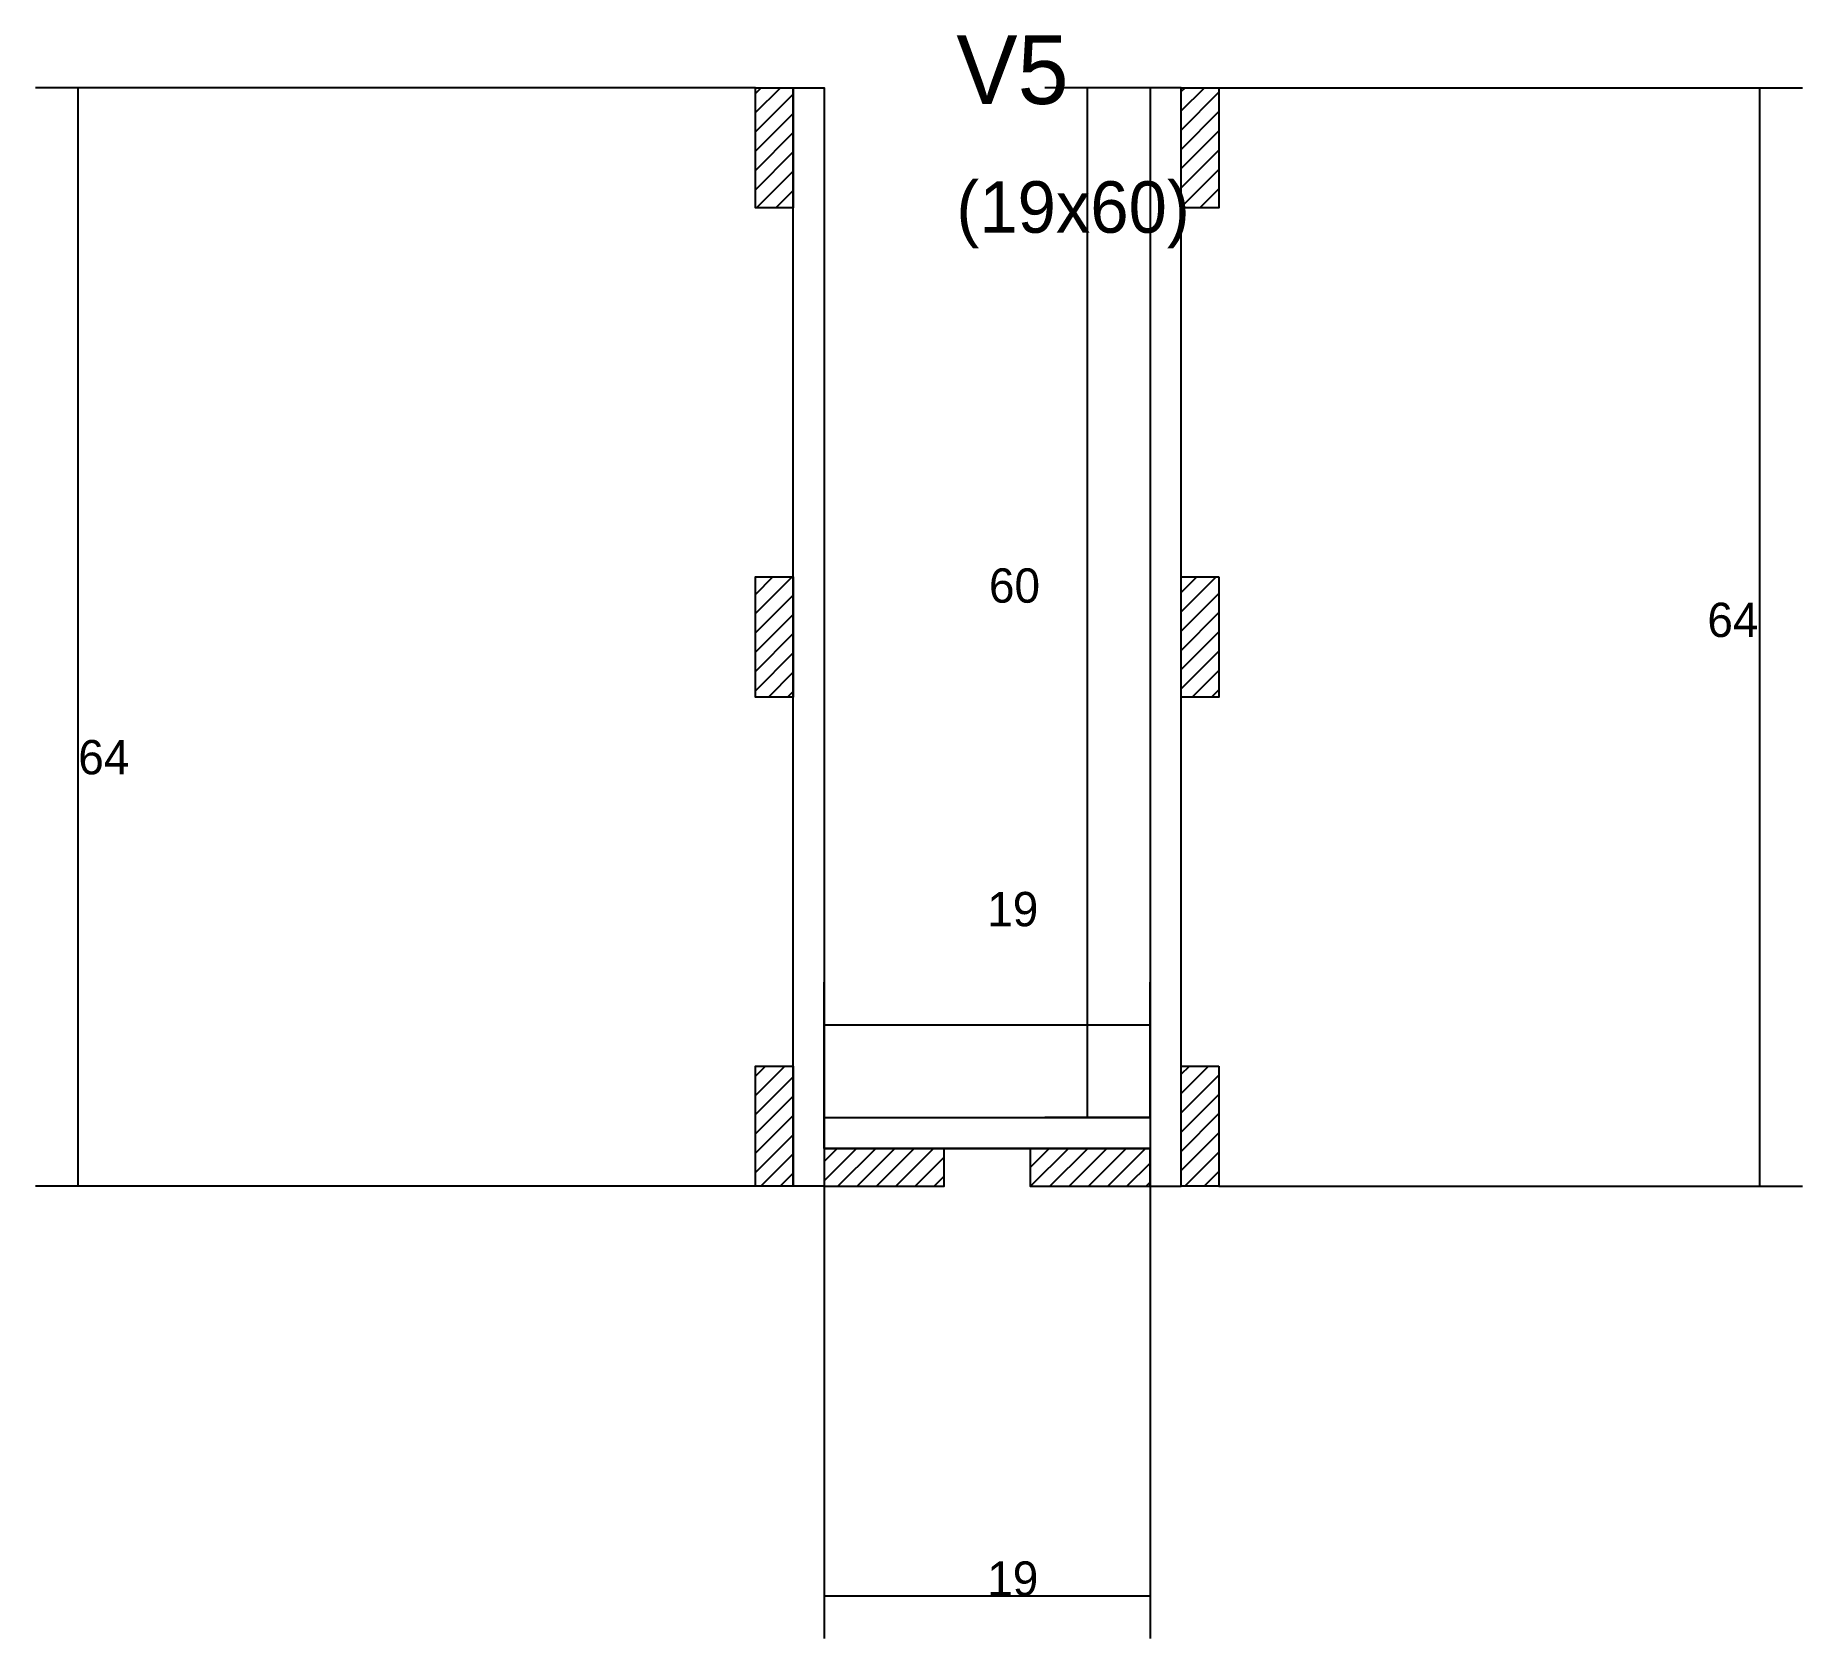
# Model space of a CAD drawing. Header units: metres. Extents: x -7045 to -4391, y 13138 to 14427.
# Drawn here: x -5502.6 to -5296.7, y 14121.9 to 14308.7 of the extents above; entities that cross this region are included whole.
import ezdxf

# ---------------------------------------------------------------- set-up
doc = ezdxf.new("R2010")
doc.units = ezdxf.units.M
for name, color, linetype in [('COTA', 241, 'Continuous'), ('Madeira', 126, 'Continuous'), ('Painéis', 200, 'Continuous'), ('Texto Seção', 7, 'Continuous')]:
    doc.layers.add(name, color=color, linetype=linetype)

msp = doc.modelspace()

# ---------------------------------------------------------------- texts
at = {"layer": 'COTA'}
for s, p in [('60', (-5391.5, 14242.6)), ('64', (-5307.8, 14238.6)), ('64', (-5497.6, 14222.6)), ('19', (-5391.7, 14204.9)), ('19', (-5391.7, 14126.9))]:
    msp.add_text(s, height=4, dxfattribs=at).set_placement(p)
at = {"layer": 'Texto Seção'}
for s, height, p in [('V5', 8, (-5395.3, 14300.7)), ('(19x60)', 6, (-5395.3, 14285.7))]:
    msp.add_text(s, height=height, dxfattribs=at).set_placement(p)

# ---------------------------------------------------------------- hatches: boundary and pattern name
at = {"layer": 'Madeira'}
h = msp.add_hatch(dxfattribs=at)
h.set_pattern_fill('ANSI31', scale=0.5)
h.paths.add_polyline_path([(-5414.3, 14302.6), (-5418.7, 14302.6), (-5418.7, 14288.6), (-5414.3, 14288.6)])
h = msp.add_hatch(dxfattribs=at)
h.set_pattern_fill('ANSI31', scale=0.5)
h.paths.add_polyline_path([(-5364.7, 14302.6), (-5369.1, 14302.6), (-5369.1, 14288.6), (-5364.7, 14288.6)])
h = msp.add_hatch(dxfattribs=at)
h.set_pattern_fill('ANSI31', scale=0.5)
h.paths.add_polyline_path([(-5414.3, 14245.6), (-5418.7, 14245.6), (-5418.7, 14231.6), (-5414.3, 14231.6)])
h = msp.add_hatch(dxfattribs=at)
h.set_pattern_fill('ANSI31', scale=0.5)
h.paths.add_polyline_path([(-5364.7, 14245.6), (-5369.1, 14245.6), (-5369.1, 14231.6), (-5364.7, 14231.6)])
h = msp.add_hatch(dxfattribs=at)
h.set_pattern_fill('ANSI31', scale=0.5)
h.paths.add_polyline_path([(-5414.3, 14188.6), (-5418.7, 14188.6), (-5418.7, 14174.6), (-5414.3, 14174.6)])
h = msp.add_hatch(dxfattribs=at)
h.set_pattern_fill('ANSI31', scale=0.5)
h.paths.add_polyline_path([(-5364.7, 14188.6), (-5369.1, 14188.6), (-5369.1, 14174.6), (-5364.7, 14174.6)])
h = msp.add_hatch(dxfattribs=at)
h.set_pattern_fill('ANSI31', scale=0.5)
h.paths.add_polyline_path([(-5410.7, 14179), (-5410.7, 14174.6), (-5396.7, 14174.6), (-5396.7, 14179)])
h = msp.add_hatch(dxfattribs=at)
h.set_pattern_fill('ANSI31', scale=0.5)
h.paths.add_polyline_path([(-5386.7, 14179), (-5386.7, 14174.6), (-5372.7, 14174.6), (-5372.7, 14179)])

# ---------------------------------------------------------------- linework, layer by layer
at = {"layer": 'COTA'}
for p, q in [((-5418.7, 14302.6), (-5502.6, 14302.6)), ((-5497.6, 14174.6), (-5497.6, 14302.6)), ((-5372.7, 14302.6), (-5385, 14302.6)), ((-5380, 14182.6), (-5380, 14302.6)), ((-5364.7, 14302.6), (-5296.7, 14302.6)), ((-5301.7, 14174.6), (-5301.7, 14302.6)), ((-5410.7, 14182.6), (-5410.7, 14198.4)), ((-5372.7, 14182.6), (-5372.7, 14198.4)), ((-5410.7, 14193.4), (-5372.7, 14193.4)), ((-5372.7, 14182.6), (-5385, 14182.6)), ((-5418.7, 14174.6), (-5502.6, 14174.6)), ((-5410.7, 14174.6), (-5410.7, 14121.9)), ((-5372.7, 14174.6), (-5372.7, 14121.9)), ((-5364.7, 14174.6), (-5296.7, 14174.6)), ((-5410.7, 14126.9), (-5372.7, 14126.9))]:
    msp.add_line(p, q, dxfattribs=at)
at = {"layer": 'Madeira'}
for points in [[(-5414.3, 14302.6), (-5414.3, 14288.6), (-5418.7, 14288.6), (-5418.7, 14302.6)], [(-5364.7, 14302.6), (-5364.7, 14288.6), (-5369.1, 14288.6), (-5369.1, 14302.6)], [(-5414.3, 14245.6), (-5414.3, 14231.6), (-5418.7, 14231.6), (-5418.7, 14245.6)], [(-5364.7, 14245.6), (-5364.7, 14231.6), (-5369.1, 14231.6), (-5369.1, 14245.6)], [(-5414.3, 14188.6), (-5414.3, 14174.6), (-5418.7, 14174.6), (-5418.7, 14188.6)], [(-5364.7, 14188.6), (-5364.7, 14174.6), (-5369.1, 14174.6), (-5369.1, 14188.6)], [(-5396.7, 14179), (-5410.7, 14179), (-5410.7, 14174.6), (-5396.7, 14174.6)], [(-5372.7, 14179), (-5386.7, 14179), (-5386.7, 14174.6), (-5372.7, 14174.6)]]:
    msp.add_lwpolyline(points, close=True, dxfattribs=at)
at = {"layer": 'Painéis'}
for p, q in [((-5410.7, 14182.6), (-5372.7, 14182.6)), ((-5410.7, 14179), (-5372.7, 14179))]:
    msp.add_line(p, q, dxfattribs=at)
for points in [[(-5414.3, 14174.6), (-5414.3, 14302.6), (-5410.7, 14302.6), (-5410.7, 14174.6)], [(-5369.1, 14174.6), (-5369.1, 14302.6), (-5372.7, 14302.6), (-5372.7, 14174.6)], [(-5410.7, 14182.6), (-5372.7, 14182.6), (-5372.7, 14179), (-5410.7, 14179)]]:
    msp.add_lwpolyline(points, close=True, dxfattribs=at)

msp.set_redraw_order([(e.dxf.handle, doc.entitydb.next_handle()) for e in msp.query("TEXT MTEXT ATTDEF DIMENSION ARC_DIMENSION")])  # texts and dimensions are drawn at this point

doc.saveas('drawing.dxf')
